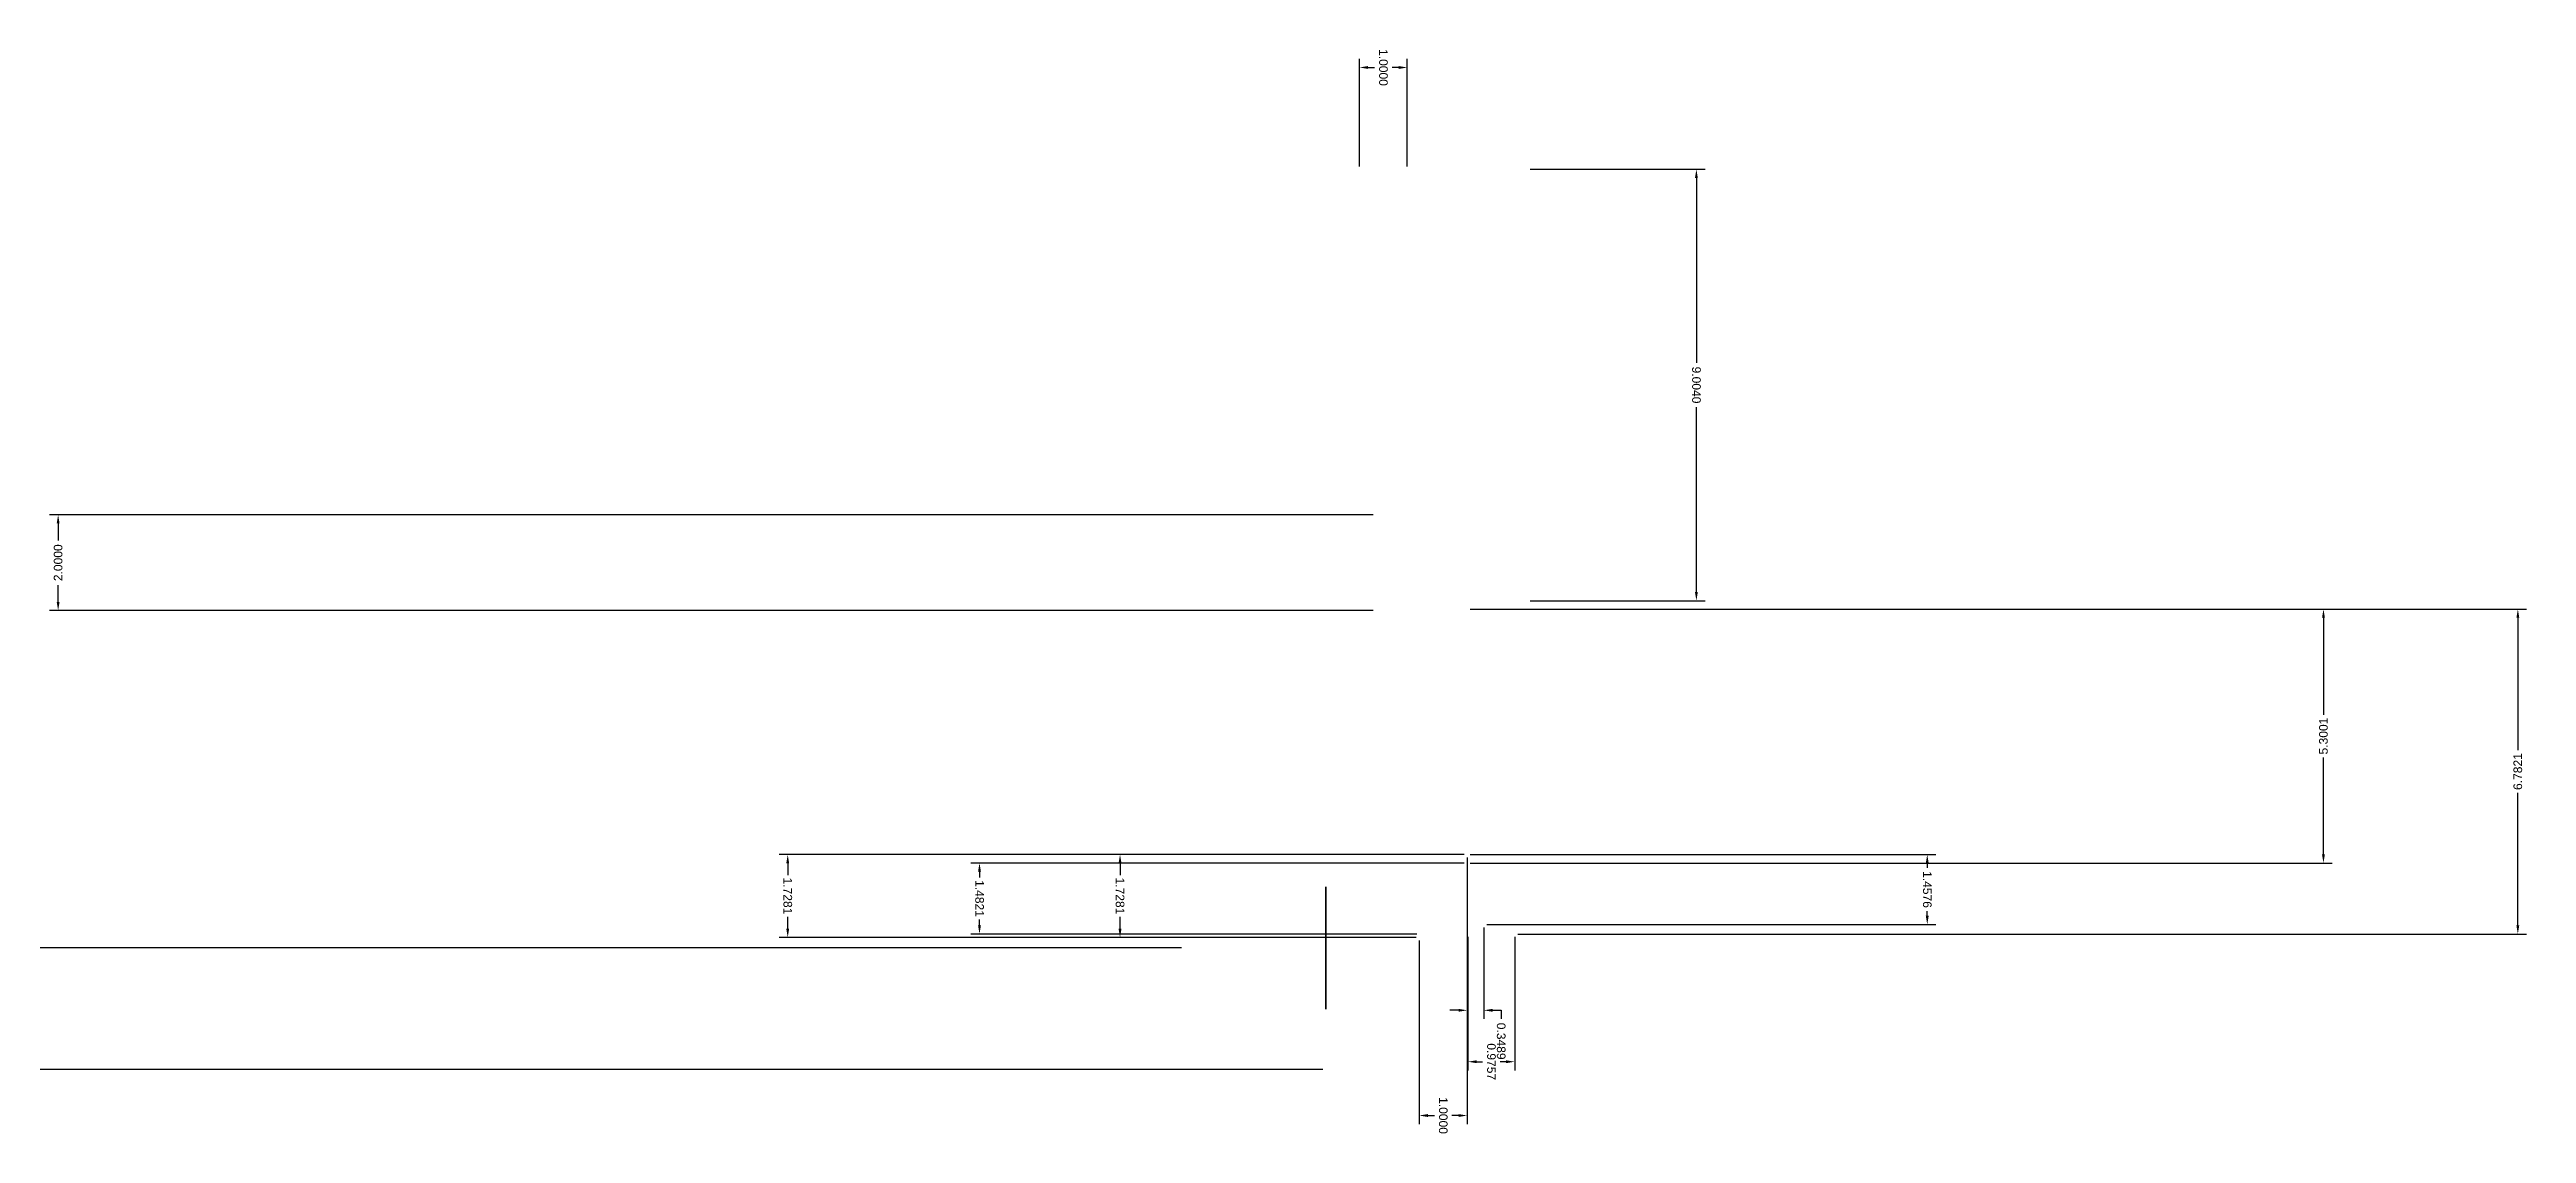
# Model space of a CAD drawing. Header units: millimetres. Extents: x -1019 to 12, y -26 to 109.
# Drawn here: x -281.8 to -230.1, y 12.3 to 34.9 of the extents above; entities that cross this region are included whole.
import ezdxf

# ---------------------------------------------------------------- set-up
doc = ezdxf.new("R2010")
doc.units = ezdxf.units.MM
doc.header["$MEASUREMENT"] = 0
doc.styles.get("Standard").update_dxf_attribs({"font": 'Arial.ttf'})
doc.dimstyles.get("Standard").update_dxf_attribs({"dimtxt": 0.18, "dimasz": 0.18, "dimexe": 0.18, "dimexo": 0.0625, "dimgap": 0.09, "dimtad": 0, "dimtih": 1, "dimtoh": 1, "dimdec": 4, "dimzin": 0, "dimdsep": 46, "dimtxsty": 'Standard', "dimcen": 0.09, "dimadec": 0, "dimazin": 0, "dimtfac": 1, "dimtdec": 4, "dimtofl": 0, "dimtmove": 0, "dimatfit": 3, "dimfxl": 1, "dimtolj": 1, "dimtzin": 0, "dimarcsym": 0})

msp = doc.modelspace()

# ---------------------------------------------------------------- blocks, each defined once
blk = doc.blocks.new('*D23')
at = {"color": 0, "lineweight": -2, "transparency": 16777216}
for p, q in [((-252.138, 23.196), (-230.087, 23.196)), ((-230.267, 23.016), (-230.267, 20.252)), ((-230.267, 16.594), (-230.267, 19.358)), ((-251.144, 16.414), (-230.087, 16.414))]:
    blk.add_line(p, q, dxfattribs=at)
at = {"color": 0, "transparency": 16777216}
for points in [[(-230.297, 23.016), (-230.237, 23.016), (-230.267, 23.196)], [(-230.297, 16.594), (-230.237, 16.594), (-230.267, 16.414)]]:
    blk.add_solid(points, dxfattribs=at)
at = {"layer": 'Defpoints', "color": 0, "transparency": 16777216}
for p in [(-252.2, 23.196, -2.161), (-230.267, 23.196), (-251.207, 16.414, 14.374)]:
    blk.add_point(p, dxfattribs=at)
at = {"color": 0, "transparency": 16777216, "insert": (-230.267, 19.805), "char_height": 0.18, "attachment_point": 5, "rotation": 90}
blk.add_mtext('\\A1;6.7821', dxfattribs=at)
blk = doc.blocks.new('*D24')
at = {"color": 0, "lineweight": -2, "transparency": 16777216}
for p, q in [((-254.163, 25.164), (-281.794, 25.164)), ((-281.614, 24.984), (-281.614, 24.629)), ((-281.614, 23.344), (-281.614, 23.699)), ((-254.163, 23.164), (-281.794, 23.164))]:
    blk.add_line(p, q, dxfattribs=at)
at = {"color": 0, "transparency": 16777216}
for points in [[(-281.644, 24.984), (-281.584, 24.984), (-281.614, 25.164)], [(-281.644, 23.344), (-281.584, 23.344), (-281.614, 23.164)]]:
    blk.add_solid(points, dxfattribs=at)
at = {"layer": 'Defpoints', "color": 0, "transparency": 16777216}
for p in [(-281.614, 25.164), (-254.1, 25.164, 7.874), (-254.1, 23.164, 7.874)]:
    blk.add_point(p, dxfattribs=at)
at = {"color": 0, "transparency": 16777216, "insert": (-281.614, 24.164), "char_height": 0.18, "attachment_point": 5, "rotation": 90}
blk.add_mtext('\\A1;2.0000', dxfattribs=at)
blk = doc.blocks.new('*D25')
at = {"color": 0, "lineweight": -2, "transparency": 16777216}
for p, q in [((-252.138, 23.196), (-234.145, 23.196)), ((-234.325, 23.016), (-234.325, 20.992)), ((-234.325, 18.076), (-234.325, 20.1)), ((-252.138, 17.896), (-234.145, 17.896))]:
    blk.add_line(p, q, dxfattribs=at)
at = {"color": 0, "transparency": 16777216}
for points in [[(-234.355, 23.016), (-234.295, 23.016), (-234.325, 23.196)], [(-234.355, 18.076), (-234.295, 18.076), (-234.325, 17.896)]]:
    blk.add_solid(points, dxfattribs=at)
at = {"layer": 'Defpoints', "color": 0, "transparency": 16777216}
for p in [(-252.2, 23.196, -2.161), (-234.325, 23.196), (-252.2, 17.896, 14.374)]:
    blk.add_point(p, dxfattribs=at)
at = {"color": 0, "transparency": 16777216, "insert": (-234.325, 20.546), "char_height": 0.18, "attachment_point": 5, "rotation": 90}
blk.add_mtext('\\A1;5.3001', dxfattribs=at)
blk = doc.blocks.new('*D44')
at = {"color": 0, "lineweight": -2, "transparency": 16777216}
for p, q in [((-252.183, 16.352), (-252.183, 13.568)), ((-251.207, 16.352), (-251.207, 13.568)), ((-252.003, 13.748), (-251.877, 13.748)), ((-251.387, 13.748), (-251.513, 13.748))]:
    blk.add_line(p, q, dxfattribs=at)
at = {"color": 0, "transparency": 16777216}
for points in [[(-252.003, 13.778), (-252.003, 13.718), (-252.183, 13.748)], [(-251.387, 13.778), (-251.387, 13.718), (-251.207, 13.748)]]:
    blk.add_solid(points, dxfattribs=at)
at = {"layer": 'Defpoints', "color": 0, "transparency": 16777216}
for p in [(-252.183, 16.414, -2.015), (-251.207, 16.414, -2.015), (-252.183, 13.748)]:
    blk.add_point(p, dxfattribs=at)
at = {"color": 0, "transparency": 16777216, "insert": (-251.695, 13.748), "char_height": 0.18, "attachment_point": 5, "rotation": 270}
blk.add_mtext('\\A1;0.9757', dxfattribs=at)
blk = doc.blocks.new('*D50')
at = {"color": 0, "lineweight": -2, "transparency": 16777216}
for p, q in [((-252.263, 17.896), (-262.56, 17.896)), ((-262.38, 17.716), (-262.38, 17.593)), ((-262.38, 16.594), (-262.38, 16.717)), ((-253.248, 16.414), (-262.56, 16.414))]:
    blk.add_line(p, q, dxfattribs=at)
at = {"color": 0, "transparency": 16777216}
for points in [[(-262.35, 17.716), (-262.41, 17.716), (-262.38, 17.896)], [(-262.35, 16.594), (-262.41, 16.594), (-262.38, 16.414)]]:
    blk.add_solid(points, dxfattribs=at)
at = {"layer": 'Defpoints', "color": 0, "transparency": 16777216}
for p in [(-252.2, 17.896, -2.015), (-262.38, 16.414), (-253.186, 16.414, -2.015)]:
    blk.add_point(p, dxfattribs=at)
at = {"color": 0, "transparency": 16777216, "insert": (-262.38, 17.155), "char_height": 0.18, "attachment_point": 5, "rotation": 270}
blk.add_mtext('\\A1;1.4821', dxfattribs=at)
blk = doc.blocks.new('*D64')
at = {"color": 0, "lineweight": -2, "transparency": 16777216}
for p, q in [((-250.888, 32.376), (-247.235, 32.376)), ((-247.415, 32.196), (-247.415, 28.337)), ((-247.415, 23.552), (-247.415, 27.41)), ((-250.888, 23.372), (-247.235, 23.372))]:
    blk.add_line(p, q, dxfattribs=at)
at = {"color": 0, "transparency": 16777216}
for points in [[(-247.385, 32.196), (-247.445, 32.196), (-247.415, 32.376)], [(-247.385, 23.552), (-247.445, 23.552), (-247.415, 23.372)]]:
    blk.add_solid(points, dxfattribs=at)
at = {"layer": 'Defpoints', "color": 0, "transparency": 16777216}
for p in [(-250.95, 32.376, -25), (-247.415, 32.376), (-250.95, 23.372, -29.751)]:
    blk.add_point(p, dxfattribs=at)
at = {"color": 0, "transparency": 16777216, "insert": (-247.415, 27.874), "char_height": 0.18, "attachment_point": 5, "rotation": 270}
blk.add_mtext('\\A1;9.0040', dxfattribs=at)
blk = doc.blocks.new('*D65')
at = {"color": 0, "lineweight": -2, "transparency": 16777216}
for p, q in [((-252.2, 18.009), (-252.2, 14.641)), ((-251.851, 16.552), (-251.851, 14.641)), ((-252.38, 14.821), (-252.56, 14.821)), ((-251.671, 14.821), (-251.491, 14.821)), ((-251.491, 14.821), (-251.491, 14.641))]:
    blk.add_line(p, q, dxfattribs=at)
at = {"color": 0, "transparency": 16777216}
for points in [[(-252.38, 14.851), (-252.38, 14.791), (-252.2, 14.821)], [(-251.671, 14.851), (-251.671, 14.791), (-251.851, 14.821)]]:
    blk.add_solid(points, dxfattribs=at)
at = {"layer": 'Defpoints', "color": 0, "transparency": 16777216}
for p in [(-252.2, 18.072, -14.001), (-251.851, 16.614, 13.512), (-251.851, 14.821)]:
    blk.add_point(p, dxfattribs=at)
at = {"color": 0, "transparency": 16777216, "insert": (-251.491, 14.177), "char_height": 0.18, "attachment_point": 5, "rotation": 270}
blk.add_mtext('\\A1;0.3489', dxfattribs=at)
blk = doc.blocks.new('*D67')
at = {"color": 0, "lineweight": -2, "transparency": 16777216}
for p, q in [((-252.263, 18.072), (-259.627, 18.072)), ((-259.447, 17.892), (-259.447, 17.645)), ((-259.447, 16.523), (-259.447, 16.77)), ((-253.263, 16.343), (-259.627, 16.343))]:
    blk.add_line(p, q, dxfattribs=at)
at = {"color": 0, "transparency": 16777216}
for points in [[(-259.417, 17.892), (-259.477, 17.892), (-259.447, 18.072)], [(-259.417, 16.523), (-259.477, 16.523), (-259.447, 16.343)]]:
    blk.add_solid(points, dxfattribs=at)
at = {"layer": 'Defpoints', "color": 0, "transparency": 16777216}
for p in [(-259.447, 18.072), (-252.2, 18.072, -14.001), (-253.2, 16.343, 9.512)]:
    blk.add_point(p, dxfattribs=at)
at = {"color": 0, "transparency": 16777216, "insert": (-259.447, 17.208), "char_height": 0.18, "attachment_point": 5, "rotation": 270}
blk.add_mtext('\\A1;1.7281', dxfattribs=at)
blk = doc.blocks.new('*D68')
at = {"color": 0, "lineweight": -2, "transparency": 16777216}
for p, q in [((-254.45, 32.438), (-254.45, 34.682)), ((-253.45, 32.438), (-253.45, 34.682)), ((-254.27, 34.502), (-254.132, 34.502)), ((-253.63, 34.502), (-253.768, 34.502))]:
    blk.add_line(p, q, dxfattribs=at)
at = {"color": 0, "transparency": 16777216}
for points in [[(-254.27, 34.532), (-254.27, 34.472), (-254.45, 34.502)], [(-253.63, 34.532), (-253.63, 34.472), (-253.45, 34.502)]]:
    blk.add_solid(points, dxfattribs=at)
at = {"layer": 'Defpoints', "color": 0, "transparency": 16777216}
for p in [(-254.45, 34.502), (-254.45, 32.376, -8), (-253.45, 32.376, -25)]:
    blk.add_point(p, dxfattribs=at)
at = {"color": 0, "transparency": 16777216, "insert": (-253.95, 34.502), "char_height": 0.18, "attachment_point": 5, "rotation": 270}
blk.add_mtext('\\A1;1.0000', dxfattribs=at)
blk = doc.blocks.new('*D69')
at = {"color": 0, "lineweight": -2, "transparency": 16777216}
for p, q in [((-252.2, 18.009), (-252.2, 12.445)), ((-253.2, 16.281), (-253.2, 12.445)), ((-253.02, 12.625), (-252.882, 12.625)), ((-252.38, 12.625), (-252.518, 12.625))]:
    blk.add_line(p, q, dxfattribs=at)
at = {"color": 0, "transparency": 16777216}
for points in [[(-253.02, 12.655), (-253.02, 12.595), (-253.2, 12.625)], [(-252.38, 12.655), (-252.38, 12.595), (-252.2, 12.625)]]:
    blk.add_solid(points, dxfattribs=at)
at = {"layer": 'Defpoints', "color": 0, "transparency": 16777216}
for p in [(-252.2, 18.072, -14.001), (-253.2, 16.343, 14.512), (-253.2, 12.625)]:
    blk.add_point(p, dxfattribs=at)
at = {"color": 0, "transparency": 16777216, "insert": (-252.7, 12.625), "char_height": 0.18, "attachment_point": 5, "rotation": 270}
blk.add_mtext('\\A1;1.0000', dxfattribs=at)
blk = doc.blocks.new('*D70')
at = {"color": 0, "lineweight": -2, "transparency": 16777216}
for p, q in [((-252.138, 18.072), (-242.416, 18.072)), ((-242.596, 17.892), (-242.596, 17.798)), ((-251.789, 16.614), (-242.416, 16.614)), ((-242.596, 16.794), (-242.596, 16.888))]:
    blk.add_line(p, q, dxfattribs=at)
at = {"color": 0, "transparency": 16777216}
for points in [[(-242.566, 17.892), (-242.626, 17.892), (-242.596, 18.072)], [(-242.566, 16.794), (-242.626, 16.794), (-242.596, 16.614)]]:
    blk.add_solid(points, dxfattribs=at)
at = {"layer": 'Defpoints', "color": 0, "transparency": 16777216}
for p in [(-252.2, 18.072, -9.022), (-251.851, 16.614, 8.512), (-242.596, 16.614)]:
    blk.add_point(p, dxfattribs=at)
at = {"color": 0, "transparency": 16777216, "insert": (-242.596, 17.343), "char_height": 0.18, "attachment_point": 5, "rotation": 270}
blk.add_mtext('\\A1;1.4576', dxfattribs=at)
blk = doc.blocks.new('*D74')
at = {"color": 0, "lineweight": -2, "transparency": 16777216}
for p, q in [((-252.263, 18.072), (-266.564, 18.072)), ((-266.384, 17.892), (-266.384, 17.645)), ((-266.384, 16.523), (-266.384, 16.77)), ((-253.263, 16.343), (-266.564, 16.343))]:
    blk.add_line(p, q, dxfattribs=at)
at = {"color": 0, "transparency": 16777216}
for points in [[(-266.354, 17.892), (-266.414, 17.892), (-266.384, 18.072)], [(-266.354, 16.523), (-266.414, 16.523), (-266.384, 16.343)]]:
    blk.add_solid(points, dxfattribs=at)
at = {"layer": 'Defpoints', "color": 0, "transparency": 16777216}
for p in [(-266.384, 18.072), (-252.2, 18.072, -9.022), (-253.2, 16.343, 14.512)]:
    blk.add_point(p, dxfattribs=at)
at = {"color": 0, "transparency": 16777216, "insert": (-266.384, 17.208), "char_height": 0.18, "attachment_point": 5, "rotation": 270}
blk.add_mtext('\\A1;1.7281', dxfattribs=at)
blk = doc.blocks.new('*D61')
at = {"color": 0, "lineweight": -2, "transparency": 16777216}
for p, q in [((-258.164, 16.122), (-1018.997, 16.122)), ((-1018.817, 15.942), (-1018.817, 15.32)), ((-1018.817, 13.769), (-1018.817, 14.392)), ((-255.213, 13.589), (-1018.997, 13.589))]:
    blk.add_line(p, q, dxfattribs=at)
at = {"color": 0, "transparency": 16777216}
for points in [[(-1018.787, 15.942), (-1018.847, 15.942), (-1018.817, 16.122)], [(-1018.787, 13.769), (-1018.847, 13.769), (-1018.817, 13.589)]]:
    blk.add_solid(points, dxfattribs=at)
at = {"layer": 'Defpoints', "color": 0, "transparency": 16777216}
for p in [(-258.101, 16.122, -4.5), (-1018.817, 13.589), (-255.15, 13.589, -8)]:
    blk.add_point(p, dxfattribs=at)
at = {"color": 0, "transparency": 16777216, "insert": (-1018.817, 14.856), "char_height": 0.18, "attachment_point": 5, "rotation": 270}
blk.add_mtext('\\A1;2.5332', dxfattribs=at)

# ---------------------------------------------------------------- dimensions: what is measured, and where the dimension line sits
for base, p1, p2, angle, picture, middle in [((-254.45018, 34.50157, 1.99799), (-253.45018, 32.3756, -23.00201), (-254.45018, 32.3756, -6.00201), 360, '*D68', (-253.95018, 34.50157, 1.99799)), ((-247.41526, 32.3756, 1.99799), (-250.95018, 23.3716, -27.75257), (-250.95018, 32.3756, -23.00201), 270, '*D64', (-247.41526, 27.8736, 1.99799)), ((-281.61358, 25.1641, -1.37743), (-254.10018, 23.1641, 6.49672), (-254.10018, 25.1641, 6.49672), 90, '*D24', (-281.61358, 24.1641, -1.37743)), ((-230.26718, 23.19622, -1.37743), (-251.20698, 16.4141, 12.99672), (-252.20018, 23.19622, -3.53802), 90, '*D23', (-230.26718, 19.80516, -1.37743)), ((-234.32453, 23.19622, -1.37743), (-252.20018, 17.89615, 12.99672), (-252.20018, 23.19622, -3.53802), 90, '*D25', (-234.32453, 20.54619, -1.37743)), ((-266.38413, 18.0716, 1.99799), (-253.20016, 16.34348, 16.50965), (-252.20018, 18.0716, -7.02398), 270, '*D74', (-266.38413, 17.20754, 1.99799)), ((-262.380332, 16.414104, 21.011665), (-252.200177, 17.896155, 18.996719), (-253.185902, 16.414104, 18.996719), 270, '*D50', (-262.380332, 17.15513, 21.011665)), ((-259.44708, 18.0716, 1.99799), (-253.20016, 16.34348, 11.50965), (-252.20018, 18.0716, -12.00328), 270, '*D67', (-259.44708, 17.20754, 1.99799)), ((-253.20016, 12.62548, 1.99799), (-252.20018, 18.0716, -12.00328), (-253.20016, 16.34348, 16.50965), 360, '*D69', (-252.70017, 12.62548, 1.99799)), ((-251.8513, 14.8208, 1.99799), (-252.20018, 18.0716, -12.00328), (-251.8513, 16.61403, 15.50965), 360, '*D65', (-251.4913, 14.17699, 1.99799)), ((-242.59555, 16.61403, 1.99799), (-252.20018, 18.0716, -7.02398), (-251.8513, 16.61403, 10.50965), 270, '*D70', (-242.59555, 17.34282, 1.99799)), ((-1018.81693, 13.58923, 1.99799), (-258.10128, 16.12245, -2.50201), (-255.15018, 13.58923, -6.00201), 270, '*D61', (-1018.81693, 14.85584, 1.99799)), ((-252.18265, 13.7482, 21.01167), (-251.20698, 16.4141, 18.99672), (-252.18265, 16.4141, 18.99672), 360, '*D44', (-251.69481, 13.7482, 21.01167))]:
    dim = msp.add_linear_dim(base=base, p1=p1, p2=p2, angle=angle, dimstyle='Standard')
    dim.commit()
    dim.dimension.update_dxf_attribs({"geometry": picture, "text_midpoint": middle})

# ---------------------------------------------------------------- linework, layer by layer
at = {"extrusion": (-1, 2.91038e-11, 3.23117e-27), "elevation": 255.15018}
msp.add_lwpolyline([(-14.84745, -1.76589), (-16.12245, -1.02977), (-17.39745, -1.76589), (-17.39745, -3.23813), (-16.12245, -3.97426), (-14.84745, -3.23813)], close=True, dxfattribs=at)

msp.set_redraw_order([(e.dxf.handle, doc.entitydb.next_handle()) for e in msp.query("TEXT MTEXT ATTDEF DIMENSION ARC_DIMENSION")])  # texts and dimensions are drawn at this point

doc.saveas('drawing.dxf')
